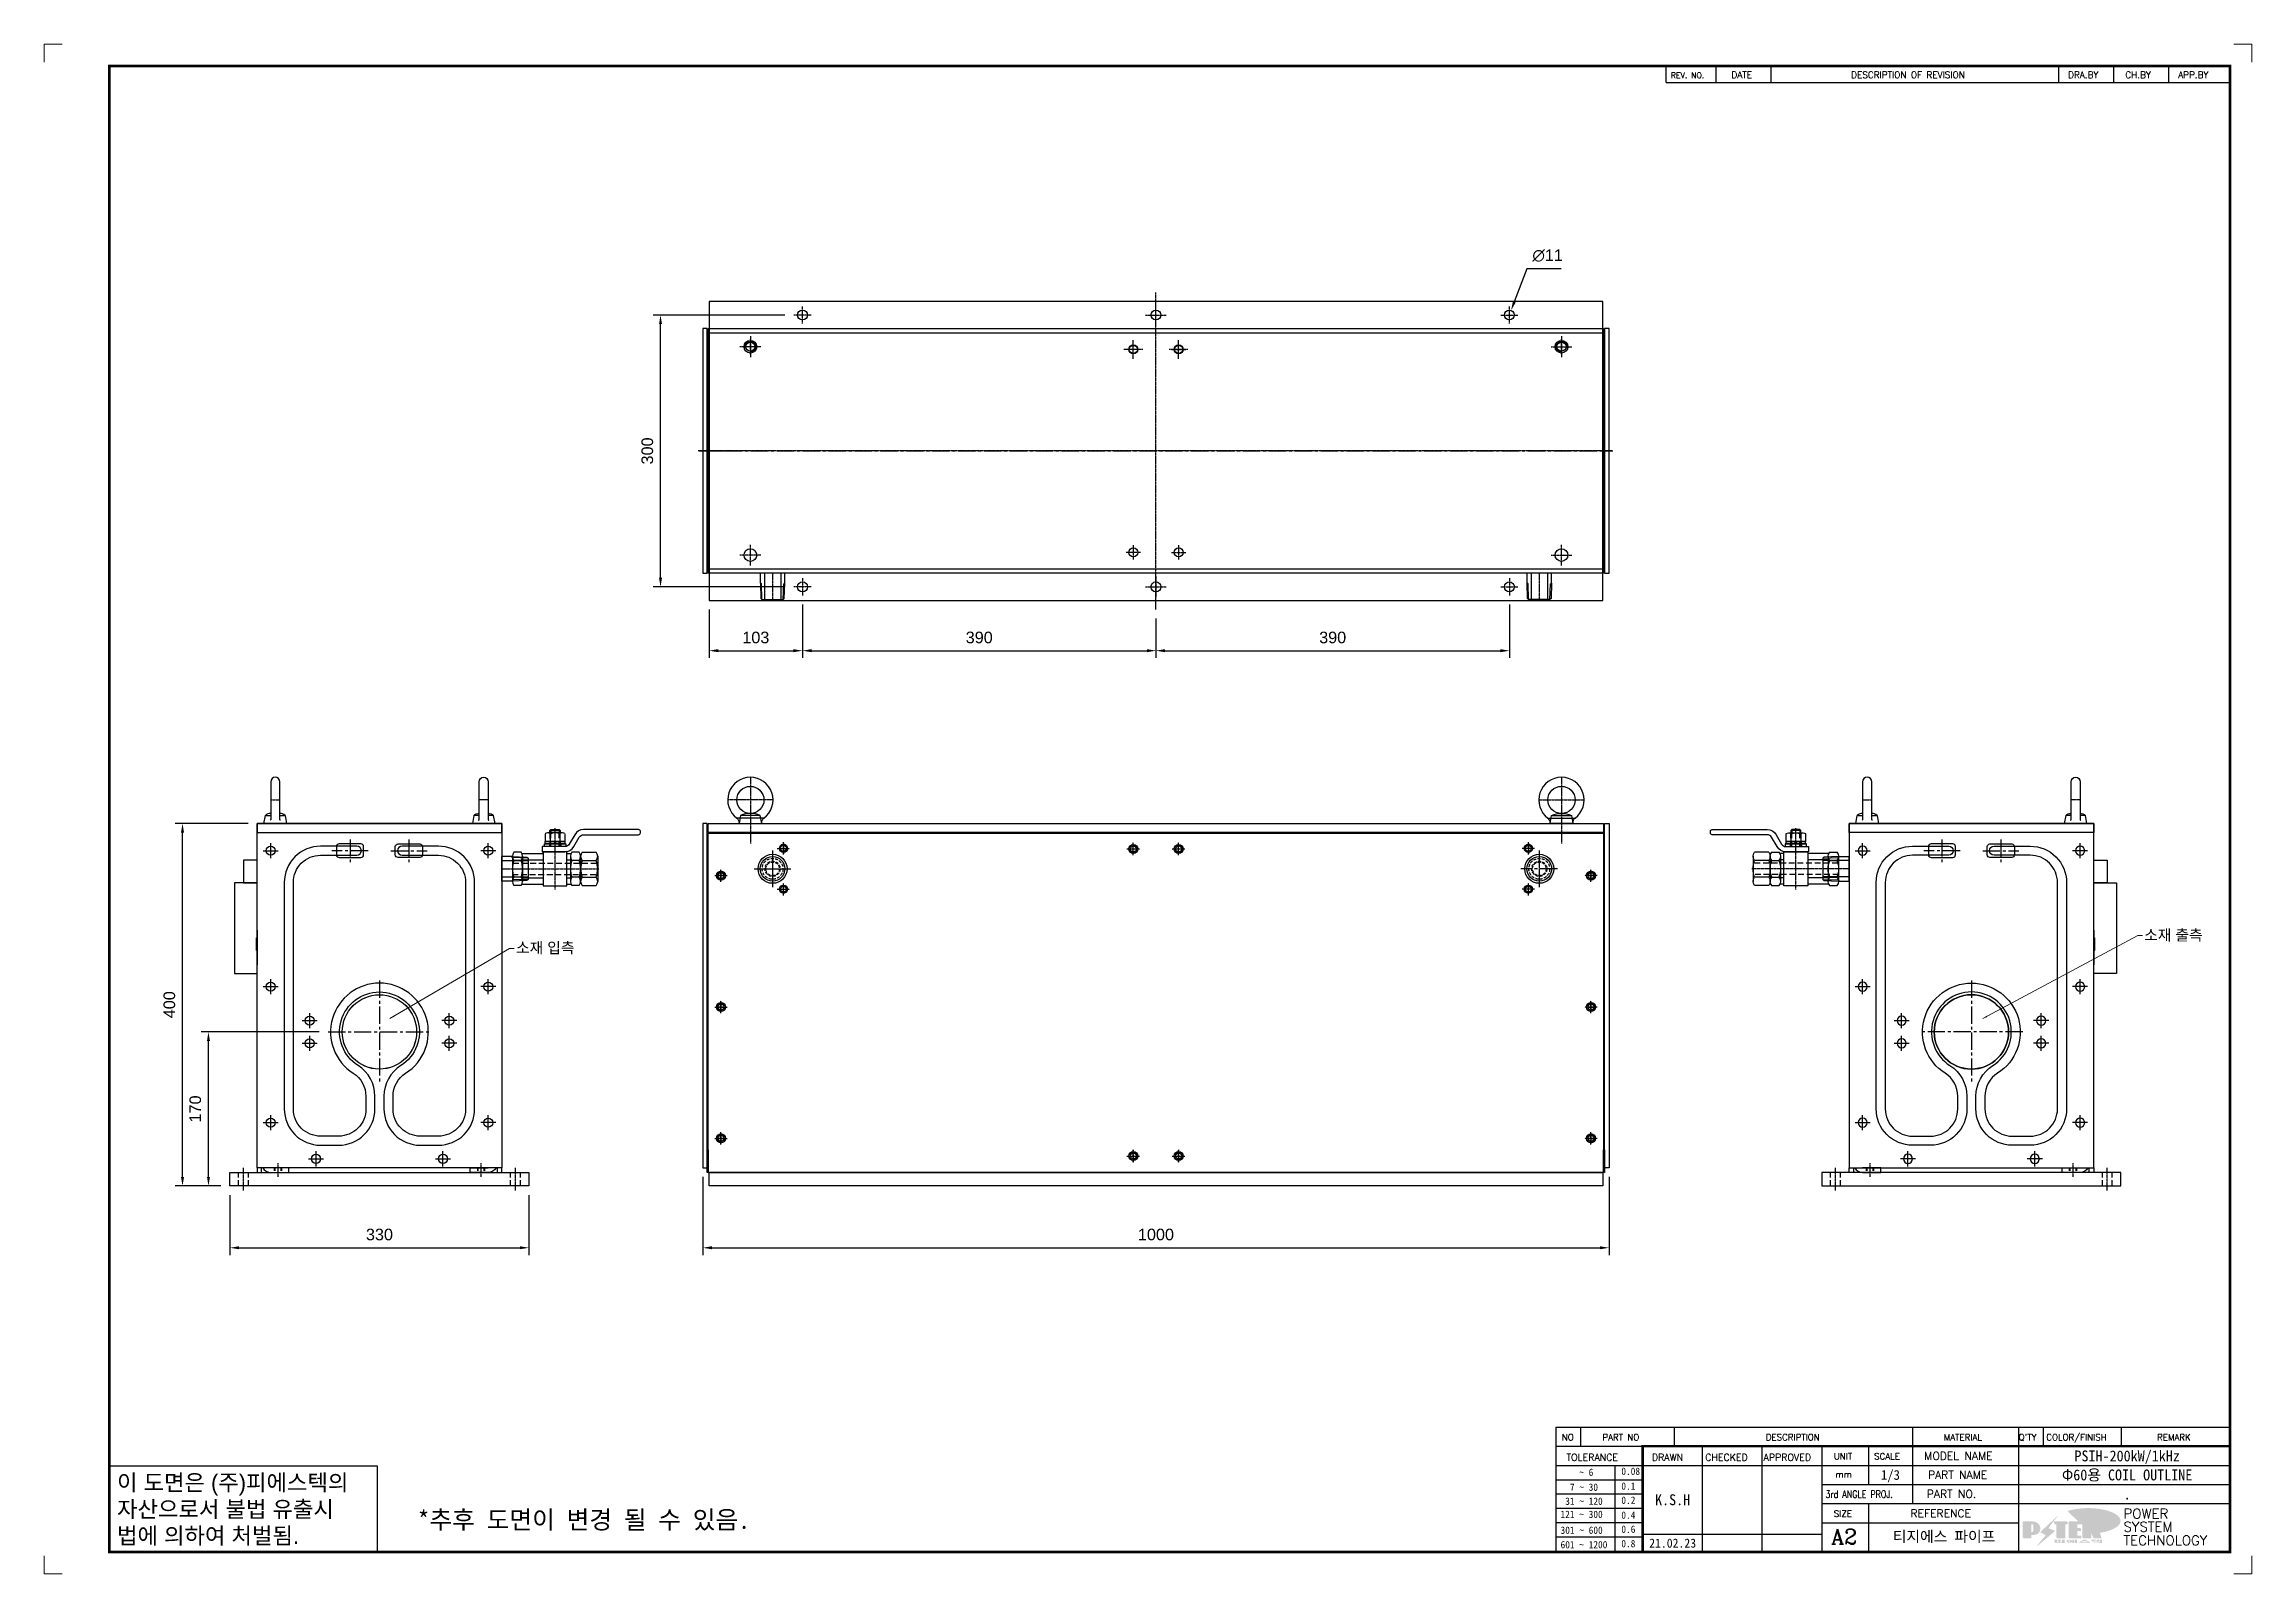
# Model space of a CAD drawing. Header units: inches. Extents: x 0 to 18221, y 0 to 6752.
# Drawn here: x 15785 to 18221, y 0 to 1688 of the extents above; entities that cross this region are included whole.
import ezdxf
from ezdxf.enums import TextEntityAlignment as Align

# ---------------------------------------------------------------- set-up
doc = ezdxf.new("R2010")
doc.units = ezdxf.units.IN
doc.header["$MEASUREMENT"] = 0
for name, pattern in [('CENTER', [2, 1.25, -0.25, 0.25, -0.25]), ('CENTER2', [28.575, 19.05, -3.175, 3.175, -3.175]), ('DASHED', [0.2067, 0.1654, -0.0413]), ('HIDDEN', [9.525, 6.35, -3.175]), ('HIDDEN2', [4.7625, 3.175, -1.5875]), ('PHANTOM', [63.5, 31.75, -6.35, 6.35, -6.35, 6.35, -6.35])]:
    doc.linetypes.add(name, pattern=pattern)
for name, color, linetype in [('BALL-VALVE-1', 1, 'CENTER'), ('BALL-VALVE-2', 2, 'HIDDEN'), ('BALL-VALVE-3', 3, 'DASHED'), ('BALL-VALVE-4', 4, 'PHANTOM'), ('BALL-VALVE-5', 7, 'Continuous'), ('BALL-VALVE-8', 8, 'Continuous'), ('CENTER', 1, 'CENTER'), ('FORMAT-1', 7, 'Continuous'), ('line', 3, 'Continuous'), ('THIN', 3, 'Continuous')]:
    doc.layers.add(name, color=color, linetype=linetype)
doc.layers.add('REMOTE_CONTROLBOX$0$기호(ISO)', color=5, linetype='Continuous', lineweight=5)
doc.styles.add('h1', font='')
doc.styles.add('HAN', font='')
doc.styles.add('RC', font='ROMANC.SHX')
doc.styles.add('REMOTE_CONTROLBOX$0$치수 텍스트_PSTEK_POSCO', font='isocp.shx')
doc.styles.add('ROMANT', font='romant')
doc.styles.get("Standard").update_dxf_attribs({"font": 'arial.ttf'})
doc.styles.get('h1').set_extended_font_data('New Gulim')
doc.styles.get('HAN').set_extended_font_data('GulimChe')
doc.dimstyles.new('PS-4', dxfattribs={"dimscale": 4, "dimtxt": 3.2, "dimasz": 2.5, "dimexe": 2, "dimexo": 2.5, "dimgap": 2, "dimtad": 1, "dimtoh": 1, "dimrnd": 0.05, "dimzin": 12, "dimdsep": 46, "dimtxsty": 'Standard', "dimcen": 0, "dimclrt": 2, "dimazin": 3, "dimtfac": 1, "dimtofl": 0, "dimtmove": 0, "dimatfit": 3, "dimfxl": 0.18, "dimtolj": 1, "dimtzin": 0, "dimarcsym": 0})
doc.dimstyles.new('REMOTE_CONTROLBOX$0$치수_PSTEK_POSCO$7', dxfattribs={"dimscale": 2, "dimtxt": 6, "dimasz": 2.5, "dimexe": 2, "dimexo": 2.5, "dimgap": 1, "dimtad": 1, "dimrnd": 1e-08, "dimdsep": 46, "dimtxsty": 'REMOTE_CONTROLBOX$0$치수 텍스트_PSTEK_POSCO', "dimcen": 0.09, "dimdle": 10, "dimclrd": 7, "dimclre": 7, "dimclrt": 2, "dimadec": 1, "dimazin": 2, "dimtfac": 1, "dimtmove": 0, "dimatfit": 3, "dimfxl": 1, "dimtolj": 1, "dimlwd": -1, "dimlwe": -1, "dimarcsym": 0})

msp = doc.modelspace()

# ---------------------------------------------------------------- texts
at = {"color": 2, "style": 'HAN'}
msp.add_text('*추후 도면이 변경 될 수 있음.', height=20, dxfattribs=at).set_placement((16380.6007, 59.9528, 0.0077), align=Align.MIDDLE)
at = {"layer": 'REMOTE_CONTROLBOX$0$기호(ISO)', "color": 2, "char_height": 12, "width": 125.420742, "attachment_point": 4, "style": 'REMOTE_CONTROLBOX$0$치수 텍스트_PSTEK_POSCO'}
for s, insert in [('{\\fGulim|b0|i0|c129|p50;소재 출측}', (18102.299, 704.3166)), ('{\\fGulim|b0|i0|c129|p50;\\H1x;소재 입측}', (16305.75, 690.2453))]:
    msp.add_mtext(s, dxfattribs=dict(at, insert=insert))

# ---------------------------------------------------------------- blocks, each defined once
blk = doc.blocks.new('t2')
for p, q in [((0, 23.82), (73.88, 23.82)), ((0, 23.82), (0, 0)), ((73.88, 23.82), (73.88, 0)), ((0, 0), (73.88, 0))]:
    blk.add_line(p, q)
at = {"color": 1, "style": 'h1'}
for s, p in [('이 도면은 (주)피에스텍의', (2.1, 16.94)), ('자산으로서 불법 유출시', (2.1, 9.61)), ('법에 의하여 처벌됨.', (2.1, 2.28))]:
    blk.add_text(s, height=4.5, dxfattribs=at).set_placement(p)
blk = doc.blocks.new('new LOGO')
at = {"layer": 'line'}
h = blk.add_hatch(color=253, dxfattribs=at)
edge = h.paths.add_edge_path()
edge.add_ellipse((334, 86), major_axis=(-166, 0), ratio=0.39426, start_angle=111.5127, end_angle=334.469)
edge.add_ellipse((314, 81), major_axis=(-154, 0), ratio=0.40699, start_angle=121.3066, end_angle=327.7437, ccw=False)
edge.add_line((394, 28), (395, 26))
h = blk.add_hatch(color=1, dxfattribs=at)
h.paths.add_polyline_path([(41, 16), (54, 16, 1), (54, 83), (0, 83), (0, 0), (41, 0)])
h.paths.add_polyline_path([(41, 28), (41, 72), (44, 72, -0.414214), (55, 61), (55, 39, -0.414214), (44, 28)], flags=16)
h.paths.add_polyline_path([(215, 72), (227, 72), (227, 83), (160, 83), (160, 72), (172, 72), (172, 0), (215, 0)])
h.paths.add_polyline_path([(276, 37), (295, 37), (295, 49), (276, 49), (276, 72), (295, 72), (295, 83), (234, 83), (234, 0), (297, 0), (297, 11), (276, 11)])
h.paths.add_polyline_path([(347, 35), (360, 0), (400, 0), (380, 67), (400, 83), (381, 83), (347, 62), (347, 83), (305, 83), (305, 0), (347, 0)])
h = blk.add_hatch(color=250, dxfattribs=at)
h.paths.add_polyline_path([(44, 69), (47, 69, -0.129793), (52, 68, 0.221832), (44, 72), (41, 72), (41, 28), (44, 28, 0.02048), (44, 28)], flags=17)
h.paths.add_polyline_path([(44, 14), (57, 14, 0.72362), (77, 74, -0.679777), (54, 16), (41, 16), (41, 0), (3, 0), (3, -3), (44, -3)])
h.paths.add_polyline_path([(118, 14), (71, -44), (77, -40), (121, 16), (92, 29), (173, 106), (177, 111), (89, 28)])
h.paths.add_polyline_path([(163, 72), (163, 69), (172, 69), (172, 72)], flags=17)
h.paths.add_polyline_path([(218, 69), (230, 69), (230, 80), (227, 80), (227, 72), (215, 72), (215, 0), (175, 0), (175, -3), (218, -3)])
h.paths.add_polyline_path([(298, 47), (295, 47), (295, 37), (276, 37), (276, 11), (279, 11), (279, 35), (298, 35)])
h.paths.add_polyline_path([(300, 8), (297, 8), (297, 0), (237, 0), (237, -3), (300, -3)])
h.paths.add_polyline_path([(298, 80), (295, 80), (295, 72), (276, 72), (276, 49), (279, 49), (279, 69), (298, 69)])
h.paths.add_polyline_path([(350, 80), (347, 80), (347, 62), (350, 64)])
h.paths.add_polyline_path([(350, 27), (347, 35), (347, 0), (308, 0), (308, -3), (350, -3)])
h.paths.add_polyline_path([(403, 80), (397, 80), (380, 67), (400, 0), (362, 0), (363, -3), (403, -3), (383, 64)])
blk.add_hatch(color=5, dxfattribs=at).paths.add_polyline_path([(166, 35), (131, 49), (180, 113), (92, 29), (121, 16), (74, -43)])
h = blk.add_hatch(color=250, dxfattribs=at)
edge = h.paths.add_edge_path()
edge.add_ellipse((238, -18), major_axis=(-14.3, 0), ratio=0.526336, start_angle=192.2456, end_angle=269.0748)
edge.add_line((238, -10), (238, -10))
edge.add_ellipse((238, -18), major_axis=(-14.3, 0), ratio=0.526336, start_angle=270.9252, end_angle=449.0748)
edge.add_line((238, -25), (238, -25))
edge.add_ellipse((238, -18), major_axis=(-14.3, 0), ratio=0.526336, start_angle=450.9252, end_angle=527.7544)
edge.add_line((252, -19), (254, -19))
edge.add_line((254, -19), (254, -27))
edge.add_line((254, -27), (263, -27))
edge.add_line((263, -27), (263, -10))
edge.add_line((263, -10), (254, -10))
edge.add_line((254, -10), (254, -16))
edge.add_line((254, -16), (252, -16))
h.paths.add_polyline_path([(241, -16), (241, -19, -1), (234, -19), (234, -16, -1)], flags=16)
h.paths.add_polyline_path([(278, -10), (268, -10), (268, -27), (278, -27)])
h.paths.add_polyline_path([(310, -10), (310, -11, -0.157169), (289, -18), (294, -20, 0.128407), (316, -16, 0.128407), (339, -20), (343, -18, -0.157169), (322, -11), (322, -10)])
h.paths.add_polyline_path([(342, -25), (342, -22), (290, -22), (290, -25)])
h.paths.add_polyline_path([(352, -10), (352, -16, 0.414214), (354, -18), (379, -18), (379, -20), (390, -20), (390, -10), (379, -10), (379, -14), (375, -14), (375, -15), (379, -15), (379, -16), (365, -16), (365, -15), (371, -15), (371, -14), (365, -14), (365, -13), (375, -13), (375, -10)])
h.paths.add_polyline_path([(394, -10), (394, -20), (405, -20), (405, -10)])
h.paths.add_polyline_path([(405, -27), (405, -21), (357, -21), (357, -23), (392, -23), (392, -27)])
h.paths.add_polyline_path([(200, -10), (200, -22), (193, -22), (193, -13), (197, -13), (197, -10), (161, -10), (161, -13), (164, -13), (164, -22), (161, -22), (161, -25), (200, -25), (200, -27), (214, -27), (214, -10)])
h.paths.add_polyline_path([(182, -13), (176, -13), (176, -22), (182, -22)], flags=17)
blk = doc.blocks.new('format-2')
at = {"color": 3, "lineweight": 9}
for p, q in [((5, 422), (0, 422)), ((0, 417), (0, 422)), ((604, 422), (609, 422)), ((609, 417), (609, 422)), ((0, 5), (0, 0)), ((5, 0), (0, 0)), ((604, 0), (609, 0)), ((609, 5), (609, 0))]:
    blk.add_line(p, q, dxfattribs=at)
at = {"color": 180}
for p, q in [((447.47, 411.45), (447.47, 416)), ((461.21, 411.45), (461.21, 416)), ((476.44, 411.45), (476.44, 416)), ((555.72, 411.45), (555.72, 416)), ((570.95, 411.45), (570.95, 416)), ((586.11, 411.45), (586.11, 416)), ((447.47, 411.45), (603, 411.45)), ((417, 40.49), (603, 40.49)), ((417, 40.49), (417, 6)), ((423.79, 40.49), (423.79, 35.21)), ((449.74, 35.21), (449.74, 40.49)), ((515.4, 40.49), (515.4, 35.21)), ((544.61, 40.49), (544.61, 35.21)), ((551.43, 40.49), (551.43, 35.21)), ((572.98, 40.49), (572.98, 35.21)), ((417, 35.21), (440.98, 35.21)), ((457.46, 6), (457.46, 35.21)), ((473.95, 6), (473.95, 35.21)), ((490.44, 6), (490.44, 35.21)), ((503.22, 35.21), (503.22, 24.65)), ((515.4, 35.21), (515.4, 19.37)), ((544.61, 35.21), (544.61, 6)), ((417, 29.93), (440.98, 29.93)), ((417, 25.98), (440.98, 25.98)), ((433.39, 6.23), (433.39, 29.93)), ((440.98, 29.93), (603, 29.93)), ((490.44, 24.65), (603, 24.65)), ((417, 22.03), (440.98, 22.03)), ((490.44, 19.37), (603, 19.37)), ((503.22, 19.37), (503.22, 6)), ((417, 18.08), (440.98, 18.08)), ((417, 14.13), (440.98, 14.13)), ((490.44, 14.09), (544.61, 14.09)), ((417, 10.18), (440.98, 10.18)), ((440.98, 10.95), (490.44, 10.95))]:
    blk.add_line(p, q, dxfattribs=at)
at = {"color": 7, "const_width": 0.7}
blk.add_lwpolyline([(440.98, 6), (440.98, 35.21), (603, 35.21)], dxfattribs=at)
at = {"layer": 'FORMAT-1', "color": 7, "const_width": 0.7}
blk.add_lwpolyline([(18, 6), (18, 416), (603, 416), (603, 6)], close=True, dxfattribs=at)
blk.add_blockref('t2', (18, 6))
at = {"xscale": 0.05400000000008731, "yscale": 0.05400000000008731, "zscale": 0.05400000000008731}
blk.add_blockref('new LOGO', (545.79, 9.96), dxfattribs=at)
at = {"color": 2}
for s, height, style, p in [('REV. NO.', 1.56, 'RC', (448.73, 412.65)), ('DATE', 1.788, 'RC', (465.45, 412.64)), ('DESCRIPTION OF REVISION', 1.7875, 'RC', (498.48, 412.64)), ('DRA.BY', 1.788, 'RC', (558.33, 412.64)), ('CH.BY', 1.788, 'RC', (574.09, 412.64)), ('APP.BY', 1.788, 'RC', (588.68, 412.64)), ('NO', 1.742, 'RC', (418.66, 36.83)), ('PART NO', 1.742, 'RC', (429.86, 36.83)), ('DESCRIPTION', 1.7424, 'RC', (474.93, 36.83)), ('MATERIAL', 1.742, 'RC', (524.02, 36.83)), ("Q'TY", 1.742, 'RC', (544.67, 36.83)), ('COLOR/FINISH', 1.7424, 'RC', (552.3, 36.83)), ('REMARK', 1.742, 'RC', (582.87, 36.83)), (' TOLERANCE', 1.9, 'RC', (418.61, 31.22)), ('DRAWN', 1.9, 'RC', (443.5, 31.22)), ('CHECKED', 1.9, 'RC', (458.21, 31.22)), ('APPROVED', 1.9, 'RC', (474.3, 31.22)), ('UNIT', 1.742, 'RC', (493.69, 31.55)), ('SCALE', 1.742, 'RC', (504.82, 31.55)), ('MODEL NAME', 2.178, 'RC', (518.62, 31.46)), ('  7 ~ 30', 2, 'HAN', (418.3, 22.91)), ('    ~ 6', 2, 'HAN', (418.3, 27.03)), ('0.08', 2, 'HAN', (435.07, 27.31)), ('0.1', 2, 'HAN', (435.07, 23.2)), ('mm', 1.742, 'RC', (494.17, 26.56)), ('PART NAME', 2.178, 'RC', (519.67, 26.24)), (' 31 ~ 120', 2, 'HAN', (418.3, 19.04)), ('0.2', 2, 'HAN', (435.07, 19.32)), ('PART NO.', 2.178, 'RC', (519.34, 20.96)), ('301 ~ 600', 2, 'HAN', (418.3, 11.04)), ('121 ~ 300', 2, 'HAN', (418.3, 15.42)), ('0.4', 2, 'HAN', (435.07, 15.2)), ('0.6', 2, 'HAN', (435.07, 11.32)), ('SIZE', 1.742, 'RC', (493.69, 15.72)), ('REFERENCE', 2.178, 'RC', (514.84, 15.61)), ('601 ~ 1200', 2, 'HAN', (418.3, 7.05)), ('0.8', 2, 'HAN', (435.07, 7.33))]:
    blk.add_text(s, height=height, dxfattribs=dict(at, style=style)).set_placement(p)
at = {"color": 2, "style": 'RC', "width": 0.8}
blk.add_text('3rd ANGLE PROJ.', height=2, dxfattribs=at).set_placement((491.37, 20.97))
at = {"color": 2, "lineweight": 30, "style": 'RC'}
blk.add_text('A2', height=4.182, dxfattribs=at).set_placement((492.93, 8.17))
at = {"style": 'ROMANT'}
for s, p in [('POWER', (573.59, 15.27)), ('SYSTEM', (573.59, 11.63)), ('TECHNOLOGY', (573.59, 7.87))]:
    blk.add_text(s, height=2.7, dxfattribs=at).set_placement(p)
at = {"style": 'HAN'}
for tag, height, p in [('MODEL-NAME', 3, (574.6, 32.53)), ('SCALE', 2.7, (509.31, 27.29)), ('PART-NAME', 3, (574.6, 27.29)), ('DRA-BY', 3, (449.22, 20.44)), ('CH-BY', 3, (465.71, 20.44)), ('APP-BY', 3, (482.2, 20.44)), ('PART-NO', 3, (574.6, 22.01)), ('DRA-DATE', 2.5, (449.22, 8.48)), ('CH-DATE', 2.5, (465.71, 8.48)), ('APP-DATE', 2.5, (482.2, 8.48)), ('관련업체명', 3, (524.09, 10.29))]:
    blk.add_attdef(tag, text='', height=height, dxfattribs=at).set_placement(p, align=Align.MIDDLE_CENTER)
blk = doc.blocks.new('A$C627F055A')
at = {"color": 1, "linetype": 'CENTER'}
for p, q in [((-930, 250), (-953, 250)), ((-941.5, 261.5), (-941.5, 238.5)), ((-511.1, 247), (-526.9, 247)), ((-519, 239.1), (-519, 254.9)), ((-476.9, 247), (-461.1, 247)), ((-469, 239.1), (-469, 254.9)), ((-58, 250), (-35, 250)), ((-46.5, 261.5), (-46.5, 238.5)), ((-941.5, 8.5), (-941.5, 31.5)), ((-519, 30.9), (-519, 15.1)), ((-469, 30.9), (-469, 15.1)), ((-46.5, 8.5), (-46.5, 31.5)), ((-930, 20), (-953, 20)), ((-511.1, 23), (-526.9, 23)), ((-476.9, 23), (-461.1, 23)), ((-58, 20), (-35, 20))]:
    blk.add_line(p, q, dxfattribs=at)
blk.add_lwpolyline([(0, 270), (0, 0), (-988, 0), (-988, 270)], close=True)
for centre, radius in [((-941.5, 250), 7), ((-519, 247), 5), ((-469, 247), 5), ((-46.5, 250), 7), ((-941.5, 20), 7), ((-519, 23), 5), ((-469, 23), 5), ((-46.5, 20), 7)]:
    blk.add_circle(centre, radius)
blk = doc.blocks.new('A$C79D64434')
at = {"color": 1, "linetype": 'CENTER2'}
for p, q in [((-423, 355.2), (-423, 314.8)), ((423, 355.2), (423, 314.8)), ((-443.2, 335), (-402.8, 335)), ((443.2, 335), (402.8, 335))]:
    blk.add_line(p, q, dxfattribs=at)
at = {"color": 1, "linetype": 'CENTER'}
for p, q in [((-417.8, 357.5), (-404.2, 357.5)), ((-411, 350.7), (-411, 364.3)), ((-31.8, 357), (-18.2, 357)), ((-25, 350.2), (-25, 363.8)), ((18.2, 357), (31.8, 357)), ((25, 350.2), (25, 363.8)), ((417.8, 357.5), (404.2, 357.5)), ((411, 350.7), (411, 364.3)), ((-486.8, 327.5), (-473.2, 327.5)), ((-480, 320.7), (-480, 334.3)), ((-411, 305.7), (-411, 319.3)), ((411, 305.7), (411, 319.3)), ((486.8, 327.5), (473.2, 327.5)), ((480, 320.7), (480, 334.3)), ((-417.8, 312.5), (-404.2, 312.5)), ((417.8, 312.5), (404.2, 312.5)), ((-486.8, 182.5), (-473.2, 182.5)), ((-480, 175.7), (-480, 189.3)), ((486.8, 182.5), (473.2, 182.5)), ((480, 175.7), (480, 189.3)), ((-486.8, 37.5), (-473.2, 37.5)), ((-480, 30.7), (-480, 44.3)), ((-25, 11.2), (-25, 24.8)), ((25, 11.2), (25, 24.8)), ((486.8, 37.5), (473.2, 37.5)), ((480, 30.7), (480, 44.3)), ((-31.8, 18), (-18.2, 18)), ((18.2, 18), (31.8, 18))]:
    blk.add_line(p, q, dxfattribs=at)
at = {"color": 6}
blk.add_lwpolyline([(-494, 374.5), (494, 374.5), (494, 0), (-494, 0)], close=True, dxfattribs=at)
for centre, radius in [((-423, 335), 16), ((-411, 357.5), 4.5), ((-25, 357), 5), ((25, 357), 5), ((411, 357.5), 4.5), ((423, 335), 16), ((-480, 327.5), 5), ((-411, 312.5), 4.5), ((411, 312.5), 4.5), ((480, 327.5), 5), ((-480, 182.5), 5), ((480, 182.5), 5), ((-480, 37.5), 5), ((480, 37.5), 5), ((-25, 18), 5), ((25, 18), 5)]:
    blk.add_circle(centre, radius, dxfattribs=at)
blk = doc.blocks.new('A$C406E7843')
at = {"layer": 'BALL-VALVE-1'}
for p, q in [((-55.7, 90.9), (-55.7, 158.8)), ((-104.4, 113.8), (-7.3, 113.8))]:
    blk.add_line(p, q, dxfattribs=at)
at = {"layer": 'BALL-VALVE-2'}
for p, q in [((-61.4, 153.6), (-61.4, 138.3)), ((-60.3, 138.3), (-60.3, 153.6)), ((-51.2, 138.3), (-51.2, 153.6)), ((-50.1, 138.3), (-50.1, 153.6)), ((-62, 141.3), (-62, 138.3)), ((-61.5, 144.1), (-61.5, 141.3)), ((-50, 144.1), (-50, 141.3)), ((-49.5, 141.3), (-49.5, 138.3)), ((-102.8, 107.7), (-8.7, 107.7)), ((-102.1, 120), (-9.4, 120))]:
    blk.add_line(p, q, dxfattribs=at)
at = {"layer": 'BALL-VALVE-3'}
for p, q in [((-91.5, 123.7), (-68.9, 123.7)), ((-42.6, 123.7), (-38.8, 123.7)), ((-91.5, 104), (-68.9, 104)), ((-42.6, 104), (-38.8, 104))]:
    blk.add_line(p, q, dxfattribs=at)
at = {"layer": 'BALL-VALVE-4'}
for p, q in [((-92.2, 130.8), (-68.9, 130.8)), ((-42.6, 130.8), (-38.1, 130.8)), ((-92.2, 96.9), (-68.9, 96.9)), ((-42.6, 96.9), (-38.1, 96.9))]:
    blk.add_line(p, q, dxfattribs=at)
at = {"layer": 'BALL-VALVE-5'}
for p, q in [((-66.6, 152.6), (-66.6, 144.1)), ((-47.6, 153.6), (-63.9, 153.6)), ((-61.4, 156), (-60.3, 157.1)), ((-61.4, 153.6), (-61.4, 156)), ((-61.4, 156), (-50.1, 156)), ((-61.2, 152.6), (-61.2, 144.1)), ((-60.3, 157.1), (-51.2, 157.1)), ((-51.2, 157.1), (-50.1, 156)), ((-50.3, 152.6), (-50.3, 144.1)), ((-50.1, 156), (-50.1, 153.6)), ((-44.9, 152.6), (-44.9, 144.1)), ((-102.8, 127.7), (-102.8, 100)), ((-93.1, 132.3), (-101.2, 132.3)), ((-93.1, 123.1), (-101.2, 123.1)), ((-91.5, 127.7), (-91.5, 100)), ((-67.5, 141.3), (-44, 141.3)), ((-67.5, 138.3), (-67.5, 141.3)), ((-44, 138.3), (-67.5, 138.3)), ((-66.6, 144.1), (-44.9, 144.1)), ((-66.6, 141.3), (-66.6, 144.1)), ((-44.9, 144.1), (-66.6, 144.1)), ((-44.9, 141.3), (-66.6, 141.3)), ((-57.6, 144.1), (-54.8, 141.3)), ((-56.7, 144.1), (-53.9, 141.3)), ((-44.9, 144.1), (-44.9, 141.3)), ((-44, 141.3), (-44, 138.3)), ((-38.8, 127.7), (-38.8, 100)), ((-29.1, 132.3), (-37.2, 132.3)), ((-29.1, 123.1), (-37.2, 123.1)), ((-27.5, 127.7), (-27.5, 100)), ((-27.5, 127.7), (-27.5, 100)), ((-25.9, 132.3), (-10.3, 132.3)), ((-25.9, 123.1), (-10.3, 123.1)), ((-8.7, 127.7), (-8.7, 100)), ((-93.1, 104.6), (-101.2, 104.6)), ((-29.1, 104.6), (-37.2, 104.6)), ((-25.9, 104.6), (-10.3, 104.6)), ((-93.1, 95.4), (-101.2, 95.4)), ((-29.1, 95.4), (-37.2, 95.4)), ((-25.9, 95.4), (-10.3, 95.4))]:
    blk.add_line(p, q, dxfattribs=at)
blk.add_lwpolyline([(38.4, 155.2, 0.414214), (36.5, 157.1), (-24.2, 157.1, 0.267949), (-34, 151.5), (-40, 141.1, -0.267949), (-44.9, 138.3), (-69.9, 138.3), (-69.9, 132.7), (-44.9, 132.7, 0.267949), (-35.1, 138.3), (-29.1, 148.7, -0.267949), (-24.2, 151.5), (36.5, 151.5, 0.414214), (38.4, 153.4)], format="xyb", close=True, dxfattribs=at)
blk.add_lwpolyline([(-42.6, 132.7), (-68.9, 132.7), (-68.9, 95), (-42.6, 95)], close=True, dxfattribs=at)
for centre, radius, start, end in [((-63.9, 149.3), 4.29, 50.7121, 129.2879), ((-55.5, 136.6), 16.9, 90.7393, 109.4855), ((-56, 136.6), 16.9, 70.5145, 89.2607), ((-47.6, 149.3), 4.29, 50.7121, 129.2879), ((-95.4, 127.7), 7.4, 141.4251, 218.5749), ((-75.6, 113.8), 27.2, 160.1638, 199.8362), ((-98.9, 127.7), 7.4, 321.4251, 38.5749), ((-118.7, 113.8), 27.2, 340.1638, 19.8362), ((-31.4, 127.7), 7.4, 141.4251, 218.5749), ((-11.6, 113.8), 27.2, 160.1638, 199.8362), ((-34.9, 127.7), 7.4, 321.4251, 38.5749), ((-54.7, 113.8), 27.2, 340.1638, 19.8362), ((-20.1, 127.7), 7.4, 141.4251, 218.5749), ((-0.3, 113.8), 27.2, 160.1638, 199.8362), ((-16.1, 127.7), 7.4, 321.4251, 38.5749), ((-35.9, 113.8), 27.2, 340.1638, 19.8362), ((-95.4, 100), 7.4, 141.4251, 218.5749), ((-98.9, 100), 7.4, 321.4251, 38.5749), ((-31.4, 100), 7.4, 141.4251, 218.5749), ((-34.9, 100), 7.4, 321.4251, 38.5749), ((-20.1, 100), 7.4, 141.4251, 218.5749), ((-16.1, 100), 7.4, 321.4251, 38.5749)]:
    blk.add_arc(centre, radius, start, end, dxfattribs=at)
at = {"layer": 'BALL-VALVE-8'}
for p, q in [((-60.3, 157.1), (-60.3, 153.6)), ((-51.2, 157.1), (-51.2, 153.6))]:
    blk.add_line(p, q, dxfattribs=at)
blk = doc.blocks.new('A$C60CA7C84')
for p, q in [((-27.8006, 12.96015), (-29, 11.76065)), ((-29, 11.76065), (-29, -11.76065)), ((0, 8.99995), (-29, 8.99995)), ((-11, 13.48515), (-27.8006, 12.96015)), ((-11.6833, 12.30185), (-11.6833, 13.46385)), ((-11, 13.48515), (0, 13.48515)), ((0, -13.48515), (0, 13.48515)), ((0, -9.00005), (-29, -9.00005)), ((-29, -11.76065), (-27.8006, -12.96015)), ((-27.8006, -12.96015), (-11, -13.48515)), ((-11.6833, -12.30185), (-11.6833, -13.46385)), ((-11, -13.48515), (0, -13.48515))]:
    blk.add_line(p, q)
at = {"layer": 'CENTER'}
blk.add_line((0, -0.00005), (-29, -0.00005), dxfattribs=at)
at = {"layer": 'THIN'}
for p, q in [((-29, 11.76065), (-11.6833, 12.30185)), ((-11.6833, 12.30185), (-11, 13.48515)), ((-29, -11.76065), (-11.6833, -12.30185)), ((-11.6833, -12.30185), (-11, -13.48515))]:
    blk.add_line(p, q, dxfattribs=at)
blk = doc.blocks.new('*D196')
at = {"color": 0, "lineweight": -2, "transparency": 16777216}
for p, q in [((15990.1, 418), (15990.1, 351.8)), ((16320.1, 418), (16320.1, 351.8)), ((16000.1, 359.8), (16310.1, 359.8))]:
    blk.add_line(p, q, dxfattribs=at)
at = {"color": 0, "transparency": 16777216}
for points in [[(16000.1, 361.5), (16000.1, 358.2), (15990.1, 359.8)], [(16310.1, 361.5), (16310.1, 358.2), (16320.1, 359.8)]]:
    blk.add_solid(points, dxfattribs=at)
at = {"layer": 'DEFPOINTS', "color": 0, "transparency": 16777216}
for p in [(15990.1, 428), (16320.1, 428), (16320.1, 359.8)]:
    blk.add_point(p, dxfattribs=at)
at = {"color": 2, "transparency": 16777216, "insert": (16155.1, 374.4), "char_height": 12.8, "attachment_point": 5}
blk.add_mtext('\\A1;330', dxfattribs=at)
blk = doc.blocks.new('*D197')
at = {"color": 0, "lineweight": -2, "transparency": 16777216}
for p, q in [((16010.1, 828), (15929.8, 828)), ((15937.8, 438), (15937.8, 818)), ((15980.1, 428), (15929.8, 428))]:
    blk.add_line(p, q, dxfattribs=at)
at = {"color": 0, "transparency": 16777216}
for points in [[(15936.1, 818), (15939.5, 818), (15937.8, 828)], [(15936.1, 438), (15939.5, 438), (15937.8, 428)]]:
    blk.add_solid(points, dxfattribs=at)
at = {"layer": 'DEFPOINTS', "color": 0, "transparency": 16777216}
for p in [(15937.8, 828), (16020.1, 828), (15990.1, 428)]:
    blk.add_point(p, dxfattribs=at)
at = {"color": 2, "transparency": 16777216, "insert": (15923.3, 628), "char_height": 12.8, "attachment_point": 5, "rotation": 90}
blk.add_mtext('\\A1;400', dxfattribs=at)
blk = doc.blocks.new('*D198')
at = {"color": 0, "lineweight": -2, "transparency": 16777216}
for p, q in [((16511.9, 438), (16511.9, 351.8)), ((17511.9, 438), (17511.9, 351.8)), ((16521.9, 359.8), (17501.9, 359.8))]:
    blk.add_line(p, q, dxfattribs=at)
at = {"color": 0, "transparency": 16777216}
for points in [[(16521.9, 361.5), (16521.9, 358.2), (16511.9, 359.8)], [(17501.9, 361.5), (17501.9, 358.2), (17511.9, 359.8)]]:
    blk.add_solid(points, dxfattribs=at)
at = {"layer": 'DEFPOINTS', "color": 0, "transparency": 16777216}
for p in [(16511.9, 448), (17511.9, 448), (17511.9, 359.8)]:
    blk.add_point(p, dxfattribs=at)
at = {"color": 2, "transparency": 16777216, "insert": (17011.9, 374.4), "char_height": 12.8, "attachment_point": 5}
blk.add_mtext('\\A1;1000', dxfattribs=at)
blk = doc.blocks.new('*D200')
at = {"color": 0, "lineweight": -2, "transparency": 16777216}
for p, q in [((16088.5, 598), (15958.4, 598)), ((15966.4, 438), (15966.4, 588)), ((15980.1, 428), (15958.4, 428))]:
    blk.add_line(p, q, dxfattribs=at)
at = {"color": 0, "transparency": 16777216}
for points in [[(15964.8, 588), (15968.1, 588), (15966.4, 598)], [(15964.8, 438), (15968.1, 438), (15966.4, 428)]]:
    blk.add_solid(points, dxfattribs=at)
at = {"layer": 'DEFPOINTS', "color": 0, "transparency": 16777216}
for p in [(15966.4, 598), (16098.5, 598), (15990.1, 428)]:
    blk.add_point(p, dxfattribs=at)
at = {"color": 2, "transparency": 16777216, "insert": (15951.9, 513), "char_height": 12.8, "attachment_point": 5, "rotation": 90}
blk.add_mtext('\\A1;170', dxfattribs=at)
blk = doc.blocks.new('A$C5D320D52')
at = {"color": 1, "linetype": 'CENTER2'}
for p, q in [((-240, 515), (-223.4, 515)), ((-231.7, 506.7), (-231.7, 523.3)), ((-124.2, 515), (-164.2, 515)), ((-144.2, 527.5), (-144.2, 502.5)), ((-99.2, 515), (-59.2, 515)), ((-79.2, 527.5), (-79.2, 502.5)), ((16.6, 515), (0, 515)), ((8.3, 506.7), (8.3, 523.3)), ((-231.7, 356.7), (-231.7, 373.3)), ((-111.7, 371.6), (-111.7, 258.4)), ((8.3, 356.7), (8.3, 373.3)), ((-240, 365), (-223.4, 365)), ((16.6, 365), (0, 365)), ((-197, 327.5), (-180.4, 327.5)), ((-188.7, 319.2), (-188.7, 335.8)), ((-26.4, 327.5), (-43, 327.5)), ((-34.7, 319.2), (-34.7, 335.8)), ((-197, 302.5), (-180.4, 302.5)), ((-188.7, 294.2), (-188.7, 310.8)), ((-168.3, 315), (-55.1, 315)), ((-26.4, 302.5), (-43, 302.5)), ((-34.7, 294.2), (-34.7, 310.8)), ((-231.7, 206.7), (-231.7, 223.3)), ((-231.7, 206.7), (-231.7, 223.3)), ((8.3, 206.7), (8.3, 223.3)), ((8.3, 206.7), (8.3, 223.3)), ((-240, 215), (-223.4, 215)), ((-240, 215), (-223.4, 215)), ((16.6, 215), (0, 215)), ((16.6, 215), (0, 215)), ((-190, 175), (-173.4, 175)), ((-181.7, 166.7), (-181.7, 183.3)), ((-50, 175), (-33.4, 175)), ((-41.7, 166.7), (-41.7, 183.3))]:
    blk.add_line(p, q, dxfattribs=at)
at = {"color": 6}
blk.add_lwpolyline([(-246.7, 545), (23.3, 545), (23.3, 165), (-246.7, 165)], close=True, dxfattribs=at)
for points in [[(-132.2, 522.5), (-156.2, 522.5, 0.414214), (-159.2, 519.5), (-159.2, 510.5, 0.414214), (-156.2, 507.5), (-132.2, 507.5, 0.414214), (-129.2, 510.5), (-129.2, 519.5, 0.414214)], [(-91.2, 522.5), (-67.2, 522.5, -0.414214), (-64.2, 519.5), (-64.2, 510.5, -0.414214), (-67.2, 507.5), (-91.2, 507.5, -0.414214), (-94.2, 510.5), (-94.2, 519.5, -0.414214)]]:
    blk.add_lwpolyline(points, format="xyb", close=True, dxfattribs=at)
for centre, radius in [((-231.7, 515), 5), ((8.3, 515), 5), ((-231.7, 365), 5), ((8.3, 365), 5), ((-111.7, 315), 41), ((-188.7, 327.5), 5), ((-34.7, 327.5), 5), ((-188.7, 302.5), 5), ((-34.7, 302.5), 5), ((-231.7, 215), 5), ((-231.7, 215), 5), ((8.3, 215), 5), ((8.3, 215), 5), ((-181.7, 175), 5), ((-41.7, 175), 5)]:
    blk.add_circle(centre, radius, dxfattribs=at)
blk = doc.blocks.new('A$C0D236D81')
blk.add_lwpolyline([(-40.4, -91.6, 0.256792), (-59, -57.8, -3.442879), (-11.8, -57.8, 0.256792), (-30.4, -91.6), (-30.4, -105.7, 0.414214), (9.6, -145.7), (29.6, -145.7, 0.414214), (69.6, -105.7), (69.6, 144.3, 0.414214), (29.6, 184.3), (-10.4, 184.3, 1), (-10.4, 174.3), (29.6, 174.3, -0.414214), (59.6, 144.3), (59.6, -105.7, -0.414214), (29.6, -135.7), (9.6, -135.7, -0.414214), (-20.4, -105.7), (-20.4, -91.6, -0.256792), (-6.5, -66.3, 3.442879), (-64.3, -66.3, -0.256792), (-50.4, -91.6), (-50.4, -105.7, -0.414214), (-80.4, -135.7), (-100.4, -135.7, -0.414214), (-130.4, -105.7), (-130.4, 144.3, -0.414214), (-100.4, 174.3), (-60.4, 174.3, 1), (-60.4, 184.3), (-100.4, 184.3, 0.414214), (-140.4, 144.3), (-140.4, -105.7, 0.414214), (-100.4, -145.7), (-80.4, -145.7, 0.414214), (-40.4, -105.7)], format="xyb", close=True)
blk.add_blockref('A$C5D320D52', (76.3, -335.7))
blk = doc.blocks.new('*D207')
at = {"color": 0, "lineweight": -2, "transparency": 16777216}
for p, q in [((16518.9, 1064.1), (16518.9, 1010.7)), ((16621.9, 1069.6), (16621.9, 1010.7)), ((16528.9, 1018.7), (16611.9, 1018.7))]:
    blk.add_line(p, q, dxfattribs=at)
at = {"color": 0, "transparency": 16777216}
for points in [[(16528.9, 1020.4), (16528.9, 1017), (16518.9, 1018.7)], [(16611.9, 1020.4), (16611.9, 1017), (16621.9, 1018.7)]]:
    blk.add_solid(points, dxfattribs=at)
at = {"layer": 'DEFPOINTS', "color": 0, "transparency": 16777216}
for p in [(16518.9, 1074.1), (16621.9, 1079.6), (16621.9, 1018.7)]:
    blk.add_point(p, dxfattribs=at)
at = {"color": 2, "transparency": 16777216, "insert": (16570.4, 1033.2), "char_height": 12.8, "attachment_point": 5}
blk.add_mtext('\\A1;103', dxfattribs=at)
blk = doc.blocks.new('*D208')
at = {"color": 0, "lineweight": -2, "transparency": 16777216}
for p, q in [((16621.9, 1069.6), (16621.9, 1010.7)), ((17011.9, 1054.1), (17011.9, 1010.7)), ((16631.9, 1018.7), (17001.9, 1018.7))]:
    blk.add_line(p, q, dxfattribs=at)
at = {"color": 0, "transparency": 16777216}
for points in [[(16631.9, 1020.4), (16631.9, 1017), (16621.9, 1018.7)], [(17001.9, 1020.4), (17001.9, 1017), (17011.9, 1018.7)]]:
    blk.add_solid(points, dxfattribs=at)
at = {"layer": 'DEFPOINTS', "color": 0, "transparency": 16777216}
for p in [(16621.9, 1079.6), (17011.9, 1064.1), (17011.9, 1018.7)]:
    blk.add_point(p, dxfattribs=at)
at = {"color": 2, "transparency": 16777216, "insert": (16816.9, 1033.2), "char_height": 12.8, "attachment_point": 5}
blk.add_mtext('\\A1;390', dxfattribs=at)
blk = doc.blocks.new('*D209')
at = {"color": 0, "lineweight": -2, "transparency": 16777216}
for p, q in [((17011.9, 1054.1), (17011.9, 1010.7)), ((17401.9, 1069.6), (17401.9, 1010.7)), ((17021.9, 1018.7), (17391.9, 1018.7))]:
    blk.add_line(p, q, dxfattribs=at)
at = {"color": 0, "transparency": 16777216}
for points in [[(17021.9, 1020.4), (17021.9, 1017), (17011.9, 1018.7)], [(17391.9, 1020.4), (17391.9, 1017), (17401.9, 1018.7)]]:
    blk.add_solid(points, dxfattribs=at)
at = {"layer": 'DEFPOINTS', "color": 0, "transparency": 16777216}
for p in [(17401.9, 1079.6), (17011.9, 1064.1), (17401.9, 1018.7)]:
    blk.add_point(p, dxfattribs=at)
at = {"color": 2, "transparency": 16777216, "insert": (17206.9, 1033.2), "char_height": 12.8, "attachment_point": 5}
blk.add_mtext('\\A1;390', dxfattribs=at)
blk = doc.blocks.new('*D210')
at = {"color": 0, "lineweight": -2, "transparency": 16777216}
for p, q in [((16602.4, 1389.1), (16457.2, 1389.1)), ((16465.2, 1099.1), (16465.2, 1379.1)), ((16602.4, 1089.1), (16457.2, 1089.1))]:
    blk.add_line(p, q, dxfattribs=at)
at = {"color": 0, "transparency": 16777216}
for points in [[(16463.6, 1379.1), (16466.9, 1379.1), (16465.2, 1389.1)], [(16463.6, 1099.1), (16466.9, 1099.1), (16465.2, 1089.1)]]:
    blk.add_solid(points, dxfattribs=at)
at = {"layer": 'DEFPOINTS', "color": 0, "transparency": 16777216}
for p in [(16465.2, 1389.1), (16612.4, 1389.1), (16612.4, 1089.1)]:
    blk.add_point(p, dxfattribs=at)
at = {"color": 2, "transparency": 16777216, "insert": (16450.7, 1239.1), "char_height": 12.8, "attachment_point": 5, "rotation": 90}
blk.add_mtext('\\A1;300', dxfattribs=at)
blk = doc.blocks.new('*D211')
at = {"color": 0, "lineweight": -2, "transparency": 16777216}
for p, q in [((17421.1, 1440.2), (17407.3, 1403.6)), ((17459.1, 1440.2), (17421.1, 1440.2))]:
    blk.add_line(p, q, dxfattribs=at)
at = {"color": 0, "transparency": 16777216}
blk.add_solid([(17405.8, 1404.2), (17408.9, 1403), (17403.8, 1394.3)], dxfattribs=at)
at = {"layer": 'DEFPOINTS', "color": 0, "transparency": 16777216}
for p in [(17403.8, 1394.3), (17399.9, 1384)]:
    blk.add_point(p, dxfattribs=at)
at = {"color": 2, "transparency": 16777216, "insert": (17444.1, 1454.7), "char_height": 12.8, "attachment_point": 5}
blk.add_mtext('\\A1;∅11', dxfattribs=at)

# ---------------------------------------------------------------- dimensions: what is measured, and where the dimension line sits
dim = msp.add_diameter_dim_2p(p1=(17399.9451, 1383.9712), p2=(17403.8186, 1394.2667), dimstyle='PS-4')
dim.commit()
dim.dimension.update_dxf_attribs({"geometry": '*D211', "text_midpoint": (17444.1274, 1440.2482), "dimtype": 163})
for base, p1, p2, picture, middle in [((16465.2301, 1389.119), (16612.381, 1089.119), (16612.381, 1389.119), '*D210', (16450.6904, 1239.119)), ((15937.7963, 828.0027), (15990.1082, 428.0027), (16020.1082, 828.0027), '*D197', (15923.261, 628.0027)), ((15966.4432, 598.0027), (15990.1082, 428.0027), (16098.4956, 598.0027), '*D200', (15951.9079, 513.0027))]:
    dim = msp.add_linear_dim(base=base, p1=p1, p2=p2, angle=90, dimstyle='PS-4')
    dim.commit()
    dim.dimension.update_dxf_attribs({"geometry": picture, "text_midpoint": middle})
for base, p1, p2, picture, middle in [((16621.8818, 1018.7017), (16518.8818, 1074.119), (16621.8818, 1079.6181), '*D207', (16570.3818, 1033.2414)), ((17511.8818, 359.8468), (16511.8818, 448.0027), (17511.8818, 448.0027), '*D198', (17011.8818, 374.3821)), ((16320.1082, 359.8468), (15990.1082, 428.0027), (16320.1082, 428.0027), '*D196', (16155.1082, 374.3865))]:
    dim = msp.add_linear_dim(base=base, p1=p1, p2=p2, dimstyle='PS-4')
    dim.commit()
    dim.dimension.update_dxf_attribs({"geometry": picture, "text_midpoint": middle})
for base, p1, p2, picture, middle in [((17011.8818, 1018.7017), (16621.8818, 1079.6181), (17011.8818, 1064.119), '*D208', (16816.8818, 1033.2414)), ((17401.8818, 1018.7017), (17011.8818, 1064.119), (17401.8818, 1079.6181), '*D209', (17206.8818, 1033.2414))]:
    dim = msp.add_linear_dim(base=base, p1=p1, p2=p2, dimstyle='PS-4', override={"dimtmove": 1})
    dim.commit()
    dim.dimension.update_dxf_attribs({"geometry": picture, "text_midpoint": middle})

# ---------------------------------------------------------------- linework, layer by layer
at = {"color": 1, "linetype": 'CENTER'}
for p, q in [((17011.8818, 1064.119), (17011.8818, 1414.119)), ((16631.3826, 1389.119), (16612.381, 1389.119)), ((16621.8818, 1379.6181), (16621.8818, 1398.6198)), ((17000.5489, 1389.119), (17023.2147, 1389.119)), ((17011.8818, 1377.7861), (17011.8818, 1400.4518)), ((17392.381, 1389.119), (17411.3826, 1389.119)), ((17401.8818, 1379.6181), (17401.8818, 1398.6198)), ((16997.2595, 1351.119), (16976.5041, 1351.119)), ((16986.8818, 1340.7413), (16986.8818, 1361.4966)), ((17047.2595, 1351.119), (17026.5041, 1351.119)), ((17036.8818, 1340.7413), (17036.8818, 1361.4966)), ((17514.8818, 1239.119), (16508.8818, 1239.119)), ((16521.5041, 1239.119), (16542.2595, 1239.119)), ((16621.8818, 1098.6198), (16621.8818, 1079.6181)), ((17011.8818, 1100.4518), (17011.8818, 1077.7861)), ((17401.8818, 1098.6198), (17401.8818, 1079.6181)), ((16631.3826, 1089.119), (16612.381, 1089.119)), ((17000.5489, 1089.119), (17023.2147, 1089.119)), ((17392.381, 1089.119), (17411.3826, 1089.119)), ((16005.1082, 423.0027), (16005.1082, 448.0027)), ((16305.1082, 423.0027), (16305.1082, 448.0027)), ((17761.6718, 423.0027), (17761.6718, 448.0027)), ((18061.6718, 423.0027), (18061.6718, 448.0027))]:
    msp.add_line(p, q, dxfattribs=at)
at = {"color": 1, "linetype": 'CENTER2'}
for p, q in [((16521.8818, 1239.119), (16506.8818, 1239.119)), ((16507.8818, 1239.119), (17515.8818, 1239.119))]:
    msp.add_line(p, q, dxfattribs=at)
for p, q in [((16575.3966, 1093.119), (16575.3966, 1104.119)), ((16579.8818, 1104.119), (16579.8818, 1075.119)), ((16597.8818, 1104.119), (16597.8818, 1075.119)), ((16602.3669, 1093.119), (16602.3669, 1104.119)), ((17421.3967, 1093.119), (17421.3967, 1104.119)), ((17425.8818, 1104.119), (17425.8818, 1075.119)), ((17443.8818, 1104.119), (17443.8818, 1075.119)), ((17448.367, 1093.119), (17448.367, 1104.119)), ((16575.3966, 1093.119), (16575.9216, 1076.3184)), ((16576.5799, 1092.4357), (16575.4179, 1092.4357)), ((16575.9216, 1076.3184), (16577.1211, 1075.119)), ((16577.1211, 1075.119), (16600.6424, 1075.119)), ((16600.6424, 1075.119), (16601.8419, 1076.3184)), ((16601.1836, 1092.4357), (16602.3456, 1092.4357)), ((16601.8419, 1076.3184), (16602.3669, 1093.119)), ((17421.9217, 1076.3184), (17421.3967, 1093.119)), ((17422.58, 1092.4357), (17421.418, 1092.4357)), ((17423.1212, 1075.119), (17421.9217, 1076.3184)), ((17446.6425, 1075.119), (17423.1212, 1075.119)), ((17447.842, 1076.3184), (17446.6425, 1075.119)), ((17447.1837, 1092.4357), (17448.3457, 1092.4357)), ((17448.367, 1093.119), (17447.842, 1076.3184)), ((16575.2918, 837.0027), (16553.4718, 837.0027)), ((17448.4718, 837.0027), (17470.2918, 837.0027)), ((16020.1082, 448.0027), (16020.1082, 443.0027)), ((16020.1082, 443.0027), (16025.1082, 443.0027)), ((16025.1082, 443.0027), (16025.1082, 448.0027)), ((16285.1082, 448.0027), (16285.1082, 443.0027)), ((16285.1082, 443.0027), (16290.1082, 443.0027)), ((16290.1082, 443.0027), (16290.1082, 448.0027)), ((17776.6718, 443.0027), (17776.6718, 448.0027)), ((17781.6718, 443.0027), (17776.6718, 443.0027)), ((17781.6718, 448.0027), (17781.6718, 443.0027)), ((18041.6718, 443.0027), (18041.6718, 448.0027)), ((18046.6718, 443.0027), (18041.6718, 443.0027)), ((18046.6718, 448.0027), (18046.6718, 443.0027))]:
    msp.add_line(p, q)
at = {"color": 1}
for p, q in [((16019.1082, 702.0027), (16019.1082, 688.0027)), ((18047.6718, 702.0027), (18047.6718, 688.0027))]:
    msp.add_line(p, q, dxfattribs=at)
at = {"color": 2, "linetype": 'HIDDEN'}
for p, q in [((15999.6082, 428.0027), (15999.6082, 443.0027)), ((16010.6082, 428.0027), (16010.6082, 443.0027)), ((16299.6082, 428.0027), (16299.6082, 443.0027)), ((16310.6082, 428.0027), (16310.6082, 443.0027)), ((17756.1718, 428.0027), (17756.1718, 443.0027)), ((17767.1718, 428.0027), (17767.1718, 443.0027)), ((18056.1718, 428.0027), (18056.1718, 443.0027)), ((18067.1718, 428.0027), (18067.1718, 443.0027))]:
    msp.add_line(p, q, dxfattribs=at)
at = {"color": 2, "linetype": 'HIDDEN2'}
for p, q in [((16039.1082, 448.0027), (16039.1082, 443.0027)), ((16039.7848, 448.0027), (16039.7848, 443.0027)), ((16046.4316, 448.0027), (16046.4316, 443.0027)), ((16047.1082, 448.0027), (16047.1082, 443.0027)), ((16263.1082, 448.0027), (16263.1082, 443.0027)), ((16263.7848, 448.0027), (16263.7848, 443.0027)), ((16270.4316, 448.0027), (16270.4316, 443.0027)), ((16271.1082, 448.0027), (16271.1082, 443.0027)), ((17795.6718, 448.0027), (17795.6718, 443.0027)), ((17796.3484, 448.0027), (17796.3484, 443.0027)), ((17802.9953, 448.0027), (17802.9953, 443.0027)), ((17803.6718, 448.0027), (17803.6718, 443.0027)), ((18019.6718, 448.0027), (18019.6718, 443.0027)), ((18020.3484, 448.0027), (18020.3484, 443.0027)), ((18026.9953, 448.0027), (18026.9953, 443.0027)), ((18027.6718, 448.0027), (18027.6718, 443.0027))]:
    msp.add_line(p, q, dxfattribs=at)
at = {"color": 4}
msp.add_lwpolyline([(16518.8818, 1074.119), (17504.8818, 1074.119), (17504.8818, 1404.119), (16518.8818, 1404.119)], close=True, dxfattribs=at)
at = {"color": 6}
for points in [[(16511.8818, 1374.119), (16511.8818, 1104.119), (16516.8818, 1104.119), (16516.8818, 1374.119), (16511.8818, 1374.119)], [(16517.8818, 1374.119), (17505.8818, 1374.119), (17505.8818, 1369.119), (16517.8818, 1369.119), (16517.8818, 1374.119)], [(17511.8818, 1104.119), (17511.8818, 1374.119), (17506.8818, 1374.119), (17506.8818, 1104.119), (17511.8818, 1104.119)], [(16517.8818, 1109.119), (17505.8818, 1109.119), (17505.8818, 1104.119), (16517.8818, 1104.119), (16517.8818, 1109.119)], [(16516.8818, 448.0027), (16516.8818, 828.0027), (16511.8818, 828.0027), (16511.8818, 448.0027), (16516.8818, 448.0027)], [(17506.8818, 448.0027), (17506.8818, 828.0027), (17511.8818, 828.0027), (17511.8818, 448.0027), (17506.8818, 448.0027)]]:
    msp.add_lwpolyline(points, dxfattribs=at)
for points in [[(16045.8082, 831.8027, -0.5), (16045.1082, 832.5027), (16045.1082, 874.0027, 1), (16035.1082, 874.0027), (16035.1082, 832.5027, -0.5), (16034.4082, 831.8027)], [(16264.4082, 831.8027, 0.5), (16265.1082, 832.5027), (16265.1082, 874.0027, -1), (16275.1082, 874.0027), (16275.1082, 832.5027, 0.5), (16275.8082, 831.8027)], [(17802.3718, 831.8027, -0.5), (17801.6718, 832.5027), (17801.6718, 874.0027, 1), (17791.6718, 874.0027), (17791.6718, 832.5027, -0.5), (17790.9718, 831.8027)], [(18020.9718, 831.8027, 0.5), (18021.6718, 832.5027), (18021.6718, 874.0027, -1), (18031.6718, 874.0027), (18031.6718, 832.5027, 0.5), (18032.3718, 831.8027)], [(16035.1082, 839.0027, 0.183318057), (16029.1982, 837.0027)], [(16051.0182, 837.0027, 0.183318057), (16045.1082, 839.0027)], [(16259.1982, 837.0027, -0.183318057), (16265.1082, 839.0027)], [(16275.1082, 839.0027, -0.183318057), (16281.0182, 837.0027)], [(16576.8818, 828.0027, -0.237130871), (16579.3012, 833.9425), (16549.4625, 833.9425, -0.237130871), (16551.8818, 828.0027)], [(17446.8818, 828.0027, 0.237130871), (17444.4625, 833.9425), (17474.3012, 833.9425, 0.237130871), (17471.8818, 828.0027)], [(17791.6718, 839.0027, 0.183318057), (17785.7618, 837.0027)], [(17807.5818, 837.0027, 0.183318057), (17801.6718, 839.0027)], [(18015.7618, 837.0027, -0.183318057), (18021.6718, 839.0027)], [(18031.6718, 839.0027, -0.183318057), (18037.5818, 837.0027)], [(16026.4479, 448.0027, 0.267949192), (16035.1082, 443.0027), (16055.1082, 443.0027), (16055.1082, 448.0027), (16035.1082, 448.0027)], [(16283.7684, 448.0027, -0.267949192), (16275.1082, 443.0027), (16255.1082, 443.0027), (16255.1082, 448.0027), (16275.1082, 448.0027)], [(17783.0116, 448.0027, 0.267949192), (17791.6718, 443.0027), (17811.6718, 443.0027), (17811.6718, 448.0027), (17791.6718, 448.0027)], [(18040.3321, 448.0027, -0.267949192), (18031.6718, 443.0027), (18011.6718, 443.0027), (18011.6718, 448.0027), (18031.6718, 448.0027)]]:
    msp.add_lwpolyline(points, format="xyb")
for points in [[(16045.1082, 837.0027), (16051.0182, 837.0027), (16052.6082, 828.0027), (16027.6082, 828.0027), (16029.1982, 837.0027), (16035.1082, 837.0027)], [(16265.1082, 837.0027), (16259.1982, 837.0027), (16257.6082, 828.0027), (16282.6082, 828.0027), (16281.0182, 837.0027), (16275.1082, 837.0027)], [(17801.6718, 837.0027), (17807.5818, 837.0027), (17809.1718, 828.0027), (17784.1718, 828.0027), (17785.7618, 837.0027), (17791.6718, 837.0027)], [(18021.6718, 837.0027), (18015.7618, 837.0027), (18014.1718, 828.0027), (18039.1718, 828.0027), (18037.5818, 837.0027), (18031.6718, 837.0027)], [(16020.1082, 818.0027), (16290.1082, 818.0027), (16290.1082, 828.0027), (16020.1082, 828.0027), (16020.1082, 818.0027)], [(16517.8818, 828.0027), (17505.8818, 828.0027), (17505.8818, 818.0027), (16517.8818, 818.0027), (16517.8818, 828.0027)], [(18046.6718, 818.0027), (17776.6718, 818.0027), (17776.6718, 828.0027), (18046.6718, 828.0027), (18046.6718, 818.0027)]]:
    msp.add_lwpolyline(points)
for points in [[(16575.2918, 837.0027, 0.183318057), (16553.4718, 837.0027), (16551.8818, 828.0027), (16576.8818, 828.0027)], [(17448.4718, 837.0027, -0.183318057), (17470.2918, 837.0027), (17471.8818, 828.0027), (17446.8818, 828.0027)]]:
    msp.add_lwpolyline(points, format="xyb", close=True)
at = {"color": 2}
for points in [[(16020.1082, 787.5027), (16005.1082, 787.5027), (16005.1082, 762.5027), (16020.1082, 762.5027)], [(18046.6718, 787.5027), (18061.6718, 787.5027), (18061.6718, 762.5027), (18046.6718, 762.5027)], [(16517.8818, 443.0027), (16516.8818, 443.0027), (16516.8818, 468.0027), (16517.8818, 468.0027)], [(17506.8818, 443.0027), (17505.8818, 443.0027), (17505.8818, 468.0027), (17506.8818, 468.0027)]]:
    msp.add_lwpolyline(points, close=True, dxfattribs=at)
at = {"color": 1}
for points in [[(16020.1082, 762.5027), (15995.1082, 762.5027), (15995.1082, 662.5027), (16020.1082, 662.5027)], [(18046.6718, 762.5027), (18071.6718, 762.5027), (18071.6718, 662.5027), (18046.6718, 662.5027)]]:
    msp.add_lwpolyline(points, close=True, dxfattribs=at)
for points in [[(16020.1082, 710.3881), (16020.1082, 710.3881), (16020.1082, 672.0389), (16020.1082, 672.0389)], [(18046.6718, 710.3881), (18046.6718, 710.3881), (18046.6718, 672.0389), (18046.6718, 672.0389)]]:
    msp.add_lwpolyline(points, close=True)
at = {"color": 4}
for points in [[(15990.1082, 443.0027), (16320.1082, 443.0027), (16320.1082, 428.0027), (15990.1082, 428.0027), (15990.1082, 443.0027)], [(16518.8818, 443.0027), (17504.8818, 443.0027), (17504.8818, 428.0027), (16518.8818, 428.0027), (16518.8818, 443.0027)], [(18076.6718, 443.0027), (17746.6718, 443.0027), (17746.6718, 428.0027), (18076.6718, 428.0027), (18076.6718, 443.0027)]]:
    msp.add_lwpolyline(points, dxfattribs=at)
for centre, radius in [((16621.8818, 1389.119), 5.5), ((17011.8818, 1389.119), 5.5), ((17401.8818, 1389.119), 5.5), ((16986.8818, 1351.119), 4.5), ((17036.8818, 1351.119), 4.5), ((16621.8818, 1089.119), 5.5), ((17011.8818, 1089.119), 5.5), ((17401.8818, 1089.119), 5.5)]:
    msp.add_circle(centre, radius, dxfattribs=at)
for centre, radius in [((16564.3818, 1354.119), 5.0528), ((17459.3818, 1354.119), 5.0528), ((16564.3818, 854.0027), 15), ((17459.3818, 854.0027), 15), ((16588.8818, 778.0027), 13.6), ((16600.8818, 800.5027), 3.3234), ((16986.8818, 800.0027), 3.3234), ((17036.8818, 800.0027), 3.3234), ((17422.8818, 800.5027), 3.3234), ((17434.8818, 778.0027), 13.6), ((16531.8818, 770.5027), 3.3234), ((16600.8818, 755.5027), 3.3234), ((17422.8818, 755.5027), 3.3234), ((17491.8818, 770.5027), 3.3234), ((16531.8818, 625.5027), 3.3234), ((17491.8818, 625.5027), 3.3234), ((16531.8818, 480.5027), 3.3234), ((16986.8818, 461.0027), 3.3234), ((17036.8818, 461.0027), 3.3234), ((17491.8818, 480.5027), 3.3234)]:
    msp.add_circle(centre, radius)
at = {"color": 2, "linetype": 'HIDDEN2'}
for centre, radius in [((16588.8818, 778.0027), 11.5), ((16588.8818, 778.0027), 8.331), ((16588.8818, 778.0027), 7.475), ((17434.8818, 778.0027), 11.5), ((17434.8818, 778.0027), 8.331), ((17434.8818, 778.0027), 7.475)]:
    msp.add_circle(centre, radius, dxfattribs=at)
at = {"color": 6}
for centre in [(16155.1082, 598.0027), (17911.6718, 598.0027)]:
    msp.add_circle(centre, 41, dxfattribs=at)
for centre in [(16564.3818, 854.0027), (17459.3818, 854.0027)]:
    msp.add_arc(centre, 25, 306.6392139, 233.3607861)
at = {"layer": 'CENTER'}
for p, q in [((16572.7552, 1354.119), (16556.0085, 1354.119)), ((16564.3818, 1345.7456), (16564.3818, 1362.4923)), ((17451.0085, 1354.119), (17467.7552, 1354.119)), ((17459.3818, 1345.7456), (17459.3818, 1362.4923)), ((16536.5849, 1239.119), (16527.1787, 1239.119)), ((16588.8818, 1104.119), (16588.8818, 1075.119)), ((17434.8818, 1104.119), (17434.8818, 1075.119)), ((16564.3818, 879.0027), (16564.3818, 806.0027)), ((17459.3818, 879.0027), (17459.3818, 806.0027)), ((16035.1082, 854.0027), (16045.1082, 854.0027)), ((16275.1082, 854.0027), (16265.1082, 854.0027)), ((16589.3818, 854.0027), (16539.3818, 854.0027)), ((17434.3818, 854.0027), (17484.3818, 854.0027)), ((17791.6718, 854.0027), (17801.6718, 854.0027)), ((18031.6718, 854.0027), (18021.6718, 854.0027)), ((16600.8818, 806.3262), (16600.8818, 794.6793)), ((16986.8818, 792.9779), (16986.8818, 807.0276)), ((17036.8818, 792.9779), (17036.8818, 807.0276)), ((17422.8818, 806.3262), (17422.8818, 794.6793)), ((16588.8818, 791.6027), (16588.8818, 764.4027)), ((16595.0584, 800.5027), (16606.7053, 800.5027)), ((16979.8569, 800.0027), (16993.9067, 800.0027)), ((17029.8569, 800.0027), (17043.9067, 800.0027)), ((17428.7053, 800.5027), (17417.0584, 800.5027)), ((17434.8818, 791.6027), (17434.8818, 764.4027)), ((16537.652, 770.5027), (16526.1117, 770.5027)), ((16531.8818, 776.2729), (16531.8818, 764.7326)), ((16575.2818, 778.0027), (16602.4818, 778.0027)), ((16595.0584, 755.5027), (16606.7053, 755.5027)), ((16600.8818, 749.6793), (16600.8818, 761.3262)), ((17428.7053, 755.5027), (17417.0584, 755.5027)), ((17422.8818, 749.6793), (17422.8818, 761.3262)), ((17486.1117, 770.5027), (17497.652, 770.5027)), ((17491.8818, 776.2729), (17491.8818, 764.7326)), ((16537.652, 625.5027), (16526.1117, 625.5027)), ((16531.8818, 631.2729), (16531.8818, 619.7326)), ((17486.1117, 625.5027), (17497.652, 625.5027)), ((17491.8818, 631.2729), (17491.8818, 619.7326)), ((16537.652, 480.5027), (16526.1117, 480.5027)), ((16531.8818, 486.2729), (16531.8818, 474.7326)), ((16986.8818, 468.0276), (16986.8818, 453.9779)), ((17036.8818, 468.0276), (17036.8818, 453.9779)), ((17486.1117, 480.5027), (17497.652, 480.5027)), ((17491.8818, 486.2729), (17491.8818, 474.7326)), ((16043.1082, 453.0027), (16043.1082, 438.0027)), ((16267.1082, 453.0027), (16267.1082, 438.0027)), ((16979.8569, 461.0027), (16993.9067, 461.0027)), ((17029.8569, 461.0027), (17043.9067, 461.0027)), ((17799.6718, 453.0027), (17799.6718, 438.0027)), ((18023.6718, 453.0027), (18023.6718, 438.0027))]:
    msp.add_line(p, q, dxfattribs=at)
at = {"layer": 'THIN'}
for p, q in [((16576.5799, 1092.4357), (16575.3966, 1093.119)), ((16577.1211, 1075.119), (16576.5799, 1092.4357)), ((16600.6424, 1075.119), (16601.1836, 1092.4357)), ((16601.1836, 1092.4357), (16602.3669, 1093.119)), ((17422.58, 1092.4357), (17421.3967, 1093.119)), ((17423.1212, 1075.119), (17422.58, 1092.4357)), ((17446.6425, 1075.119), (17447.1837, 1092.4357)), ((17447.1837, 1092.4357), (17448.367, 1093.119))]:
    msp.add_line(p, q, dxfattribs=at)
for centre, radius, start, end in [((16564.3818, 1354.119), 6, 285, 195), ((17459.3818, 1354.119), 6, 345, 255), ((16600.8818, 800.5027), 4, 255, 165), ((16986.8818, 800.0027), 4, 195, 105), ((17036.8818, 800.0027), 4, 195, 105), ((17422.8818, 800.5027), 4, 15, 285), ((16531.8818, 770.5027), 4, 15, 285), ((16600.8818, 755.5027), 4, 195, 105), ((17422.8818, 755.5027), 4, 75, 345), ((17491.8818, 770.5027), 4, 255, 165), ((16531.8818, 625.5027), 4, 15, 285), ((17491.8818, 625.5027), 4, 255, 165), ((16531.8818, 480.5027), 4, 15, 285), ((16986.8818, 461.0027), 4, 255, 165), ((17036.8818, 461.0027), 4, 255, 165), ((17491.8818, 480.5027), 4, 255, 165)]:
    msp.add_arc(centre, radius, start, end, dxfattribs=at)

# ---------------------------------------------------------------- block references
at = {"xscale": 3.999999999998181, "yscale": 3.999999999998181, "zscale": 3.999999999998181}
msp.add_blockref('format-2', (15785.1298, 0, 0.0102), dxfattribs=at).add_auto_attribs({'관련업체명': '티지에스 파이프', 'SCALE': '1/3', 'PART-NO': '.', 'PART-NAME': 'Φ60용 COIL OUTLINE', 'MODEL-NAME': 'PSIH-200kW/1kHz', 'DRA-BY': 'K.S.H', 'DRA-DATE': '21.02.23'})
for name, p in [('A$C627F055A', (17505.8818, 1104.119)), ('A$C0D236D81', (16190.517, 618.672)), ('A$C406E7843', (16404.593, 664.1663)), ('A$C79D64434', (17011.8818, 443.0027)), ('A$C60CA7C84', (17776.6718, 778.0028))]:
    msp.add_blockref(name, p)
at = {"xscale": -1}
for name, p in [('A$C406E7843', (17662.187, 664.1663)), ('A$C0D236D81', (17876.2631, 618.672)), ('A$C60CA7C84', (16290.1082, 778.0028))]:
    msp.add_blockref(name, p, dxfattribs=at)

msp.set_redraw_order([(e.dxf.handle, doc.entitydb.next_handle()) for e in msp.query("TEXT MTEXT ATTDEF DIMENSION ARC_DIMENSION")])  # texts and dimensions are drawn at this point

# ---------------------------------------------------------------- leaders
at = {"layer": 'REMOTE_CONTROLBOX$0$기호(ISO)', "color": 7, "annotation_type": 0, "has_hookline": 1, "hookline_direction": 0, "text_width": 67.9095}
for points in [[(16166.605, 612.7593), (16298.75, 690.2453), (16303.75, 690.2453)], [(17924.3333, 612.7593), (18095.299, 704.3166), (18100.299, 704.3166)]]:
    msp.add_leader(points, dimstyle='REMOTE_CONTROLBOX$0$치수_PSTEK_POSCO$7', override={"dimtad": 0}, dxfattribs=at)

doc.saveas('drawing.dxf')
